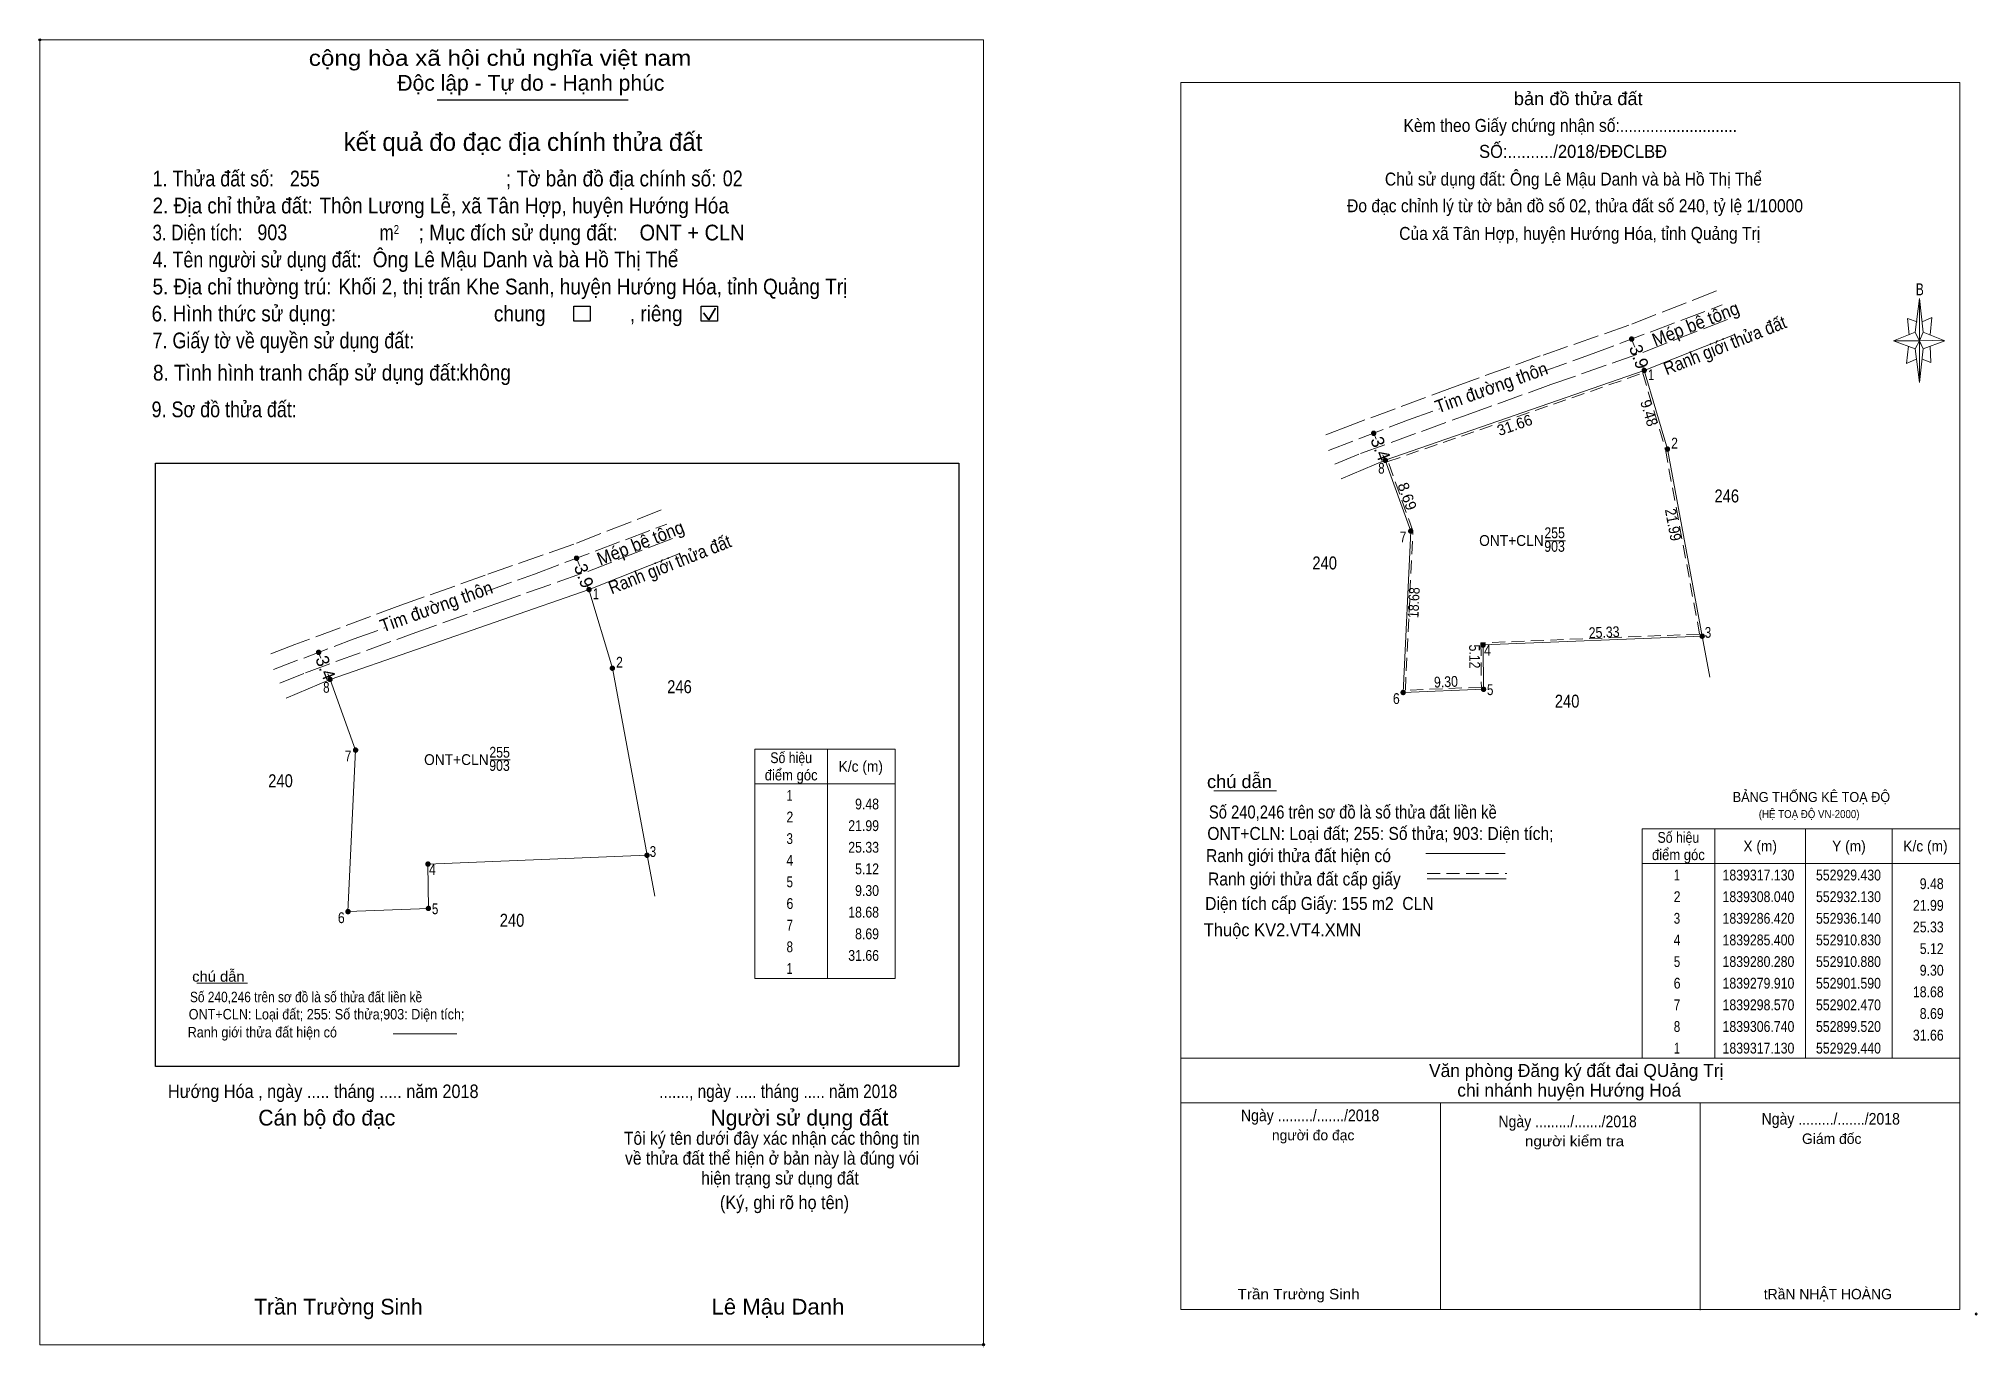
# Model space of a CAD drawing. Header units: metres. Extents: x 552456 to 552946, y 1839219 to 1839370.
# Drawn here: x 552456.1 to 552680, y 1839219.1 to 1839370.3 of the extents above; entities that cross this region are included whole.
import ezdxf
from ezdxf.enums import TextEntityAlignment as Align

# ---------------------------------------------------------------- set-up
doc = ezdxf.new("R2010")
doc.units = ezdxf.units.M
doc.header["$LTSCALE"] = 0.5
doc.header["$PDMODE"] = 32
doc.header["$PDSIZE"] = 0.25
doc.linetypes.add('LONG_DASHED', pattern=[7.5, 6, -1.5])
doc.linetypes.add('MEDIUM_DASHED', pattern=[4.5, 3, -1.5])
for name, color, linetype, lineweight in [('1', 7, 'MEDIUM_DASHED', 13), ('10', 7, 'Continuous', 13), ('17', 7, 'Continuous', 13), ('2', 7, 'Continuous', 25), ('22', 7, 'LONG_DASHED', 13), ('23', 7, 'Continuous', 13), ('5', 7, 'Continuous', 13), ('6', 7, 'Continuous', 13), ('63', 7, 'Continuous', 13)]:
    doc.layers.add(name, color=color, linetype=linetype, lineweight=lineweight)

msp = doc.modelspace()

# ---------------------------------------------------------------- texts
at = {"layer": '1'}
for s, height, width, p in [('BẢNG THỐNG KÊ TOẠ ĐỘ ', 1.15, 0.95, (552651.8, 1839282.06)), ('(HỆ TOẠ ĐỘ VN-2000)', 0.93, 0.9, (552654.81, 1839280.2))]:
    msp.add_text(s, height=height, dxfattribs=dict(at, width=width)).set_placement(p)
at = {"layer": '10', "width": 0.85}
for s, p in [('246', (552651.11, 1839316.67)), ('240', (552604.655, 1839308.93)), ('246', (552530.12, 1839294.63)), ('240', (552632.665, 1839292.96)), ('240', (552484.025, 1839283.76)), ('240', (552510.775, 1839267.64))]:
    msp.add_text(s, height=1.5, dxfattribs=at).set_placement(p, align=Align.CENTER)
at = {"layer": '2'}
for s, height, width, p in [('cộng hòa xã hội chủ nghĩa việt nam', 1.82, 1.15, (552487.29, 1839367.13)), ('1. Thửa đất số:', 1.82, 0.85, (552469.24, 1839353.19)), ('; Tờ bản đồ địa chính số:', 1.82, 0.9, (552510.06, 1839353.19)), ('255', 1.82, 0.85, (552485.11, 1839353.19)), ('02', 1.82, 0.85, (552535.12, 1839353.21)), ('2. Địa chỉ thửa đất:', 1.82, 0.9, (552469.24, 1839350.07)), ('Thôn Lương Lễ, xã Tân Hợp, huyện Hướng Hóa', 1.82, 0.9, (552488.52, 1839350.07)), ('3. Diện tích:', 1.82, 0.8, (552469.24, 1839346.95)), ('903', 1.82, 0.85, (552481.35, 1839346.97)), ('2', 1.04, 0.8, (552497.1, 1839347.69)), ('; Mục đích sử dụng đất:', 1.82, 0.9, (552499.98, 1839346.95)), ('ONT + CLN', 1.82, 0.95, (552525.5, 1839346.95)), ('Ông Lê Mậu Danh và bà Hồ Thị Thể', 1.82, 0.9, (552494.68, 1839343.85)), ('m', 1.82, 0.8, (552495.47, 1839346.95)), ('4. Tên người sử dụng đất:', 1.82, 0.85, (552469.24, 1839343.83)), ('5. Địa chỉ thường trú:', 1.82, 0.9, (552469.24, 1839340.71)), ('Khối 2, thị trấn Khe Sanh, huyện Hướng Hóa, tỉnh Quảng Trị', 1.82, 0.9, (552490.72, 1839340.71)), ('6. Hình thức sử dụng:', 1.82, 0.9, (552469.13, 1839337.59)), ('chung                , riêng', 1.82, 0.9, (552508.68, 1839337.59)), ('7. Giấy tờ về quyền sử dụng đất:', 1.82, 0.85, (552469.24, 1839334.48)), ('8. Tình hình tranh chấp sử dụng đất: ', 1.82, 0.9, (552469.29, 1839330.76)), ('không', 1.82, 0.9, (552504.67, 1839330.78)), ('9. Sơ đồ thửa đất:', 1.82, 0.85, (552469.13, 1839326.52)), ('Hướng Hóa , ngày ..... tháng ..... năm 2018', 1.56, 0.9, (552471.02, 1839247.85)), ('......., ngày ..... tháng ..... năm 2018', 1.56, 0.85, (552527.78, 1839247.85)), ('(Ký, ghi rõ họ tên)', 1.56, 0.9, (552534.79, 1839235.01)), ('Lê Mậu Danh', 1.82, 1.05, (552533.82, 1839222.83))]:
    msp.add_text(s, height=height, dxfattribs=dict(at, width=width)).set_placement(p)
for s, p in [('Độc lập - Tự do - Hạnh phúc', (552497.52, 1839364.25)), ('Cán bộ đo đạc', (552481.46, 1839244.67)), ('Người sử dụng đất', (552533.7, 1839244.67)), ('Trần Trường Sinh', (552480.98, 1839222.83))]:
    msp.add_text(s, height=1.82, dxfattribs=at).set_placement(p)
for s, height, p in [('kết quả đo đạc địa chính thửa đất', 2.08, (552512.035, 1839357.3)), ('.', 0.52, (552565.2157, 1839219.05))]:
    msp.add_text(s, height=height, dxfattribs=at).set_placement(p, align=Align.CENTER)
for s, height, width, p in [('ONT+CLN', 1.25, 0.95, (552626.23, 1839311.65)), ('255', 1.25, 0.85, (552631.225, 1839312.54)), ('903', 1.25, 0.85, (552631.215, 1839310.97)), ('255', 1.25, 0.85, (552509.335, 1839287.18)), ('ONT+CLN', 1.25, 0.95, (552504.34, 1839286.33)), ('903', 1.25, 0.85, (552509.325, 1839285.65)), ('Tôi ký tên dưới đây xác nhận các thông tin', 1.503, 0.9, (552540.78, 1839242.45)), ('về thửa đất thể hiện ở bản này là đúng vói', 1.503, 0.9, (552540.815, 1839240.15)), ('hiện trạng sử dụng đất', 1.503, 0.9, (552541.725, 1839237.85))]:
    msp.add_text(s, height=height, dxfattribs=dict(at, width=width)).set_placement(p, align=Align.CENTER)
at = {"layer": '22'}
for s, rotation, width, p in [('Mép bê tông', 21.437, 0.95, (552647.7759, 1839336.6127)), ('Ranh giới thửa đất', 21.687, 0.9, (552651.1578, 1839334.1369)), ('Tim đường thôn', 19.763, 0.95, (552624.1614, 1839329.2509)), ('Mép bê tông', 21.437, 0.95, (552525.8859, 1839311.2927)), ('Ranh giới thửa đất', 21.687, 0.9, (552529.2678, 1839308.8169)), ('Tim đường thôn', 19.763, 0.95, (552502.2714, 1839303.9309))]:
    msp.add_text(s, height=1.5, rotation=rotation, dxfattribs=dict(at, width=width)).set_placement(p, align=Align.CENTER)
for s, rotation, p in [('3.9', 290.248, (552640.2655, 1839333.2596)), ('3.4', 291.371, (552610.4107, 1839322.6183)), ('3.9', 290.248, (552518.3755, 1839307.9396)), ('3.4', 291.371, (552488.5207, 1839297.2983))]:
    msp.add_text(s, height=1.5, rotation=rotation, dxfattribs=at).set_placement(p, align=Align.CENTER)
at = {"layer": '5'}
for s, height, width, p in [('bản đồ thửa đất', 1.5, 1.05, (552633.95, 1839362.59)), ('Kèm theo Giấy chứng nhận số:...........................', 1.5, 0.9, (552633.03, 1839359.49)), ('SỐ:........../2018/ĐĐCLBĐ', 1.5, 0.95, (552633.35, 1839356.49)), ('Chủ sử dụng đất: Ông Lê Mậu Danh và bà Hồ Thị Thể', 1.5, 0.9, (552633.39, 1839353.29)), ('Đo đạc chỉnh lý từ tờ bản đồ số 02, thửa đất số 240, tỷ lệ 1/10000 ', 1.5, 0.9, (552633.83, 1839350.21)), ('Của xã Tân Hợp, huyện Hướng Hóa, tỉnh Quảng Trị', 1.5, 0.9, (552634.12, 1839347.01)), ('B', 1.378, 0.75, (552673.41, 1839340.61))]:
    msp.add_text(s, height=height, dxfattribs=dict(at, width=width)).set_placement(p, align=Align.CENTER)
at = {"layer": '6'}
for s, height, width, p in [('chú dẫn', 1.5, 1.05, (552591.06, 1839283.67)), ('Số 240,246 trên sơ đồ là số thửa đất liền kề', 1.5, 0.85, (552591.28, 1839280.15)), ('ONT+CLN: Loại đất; 255: Số thửa; 903: Diện tích;', 1.5, 0.9, (552591.1, 1839277.67)), ('Ranh giới thửa đất hiện có ', 1.5, 0.9, (552590.95, 1839275.11)), ('Ranh giới thửa đất cấp giấy', 1.5, 0.9, (552591.18, 1839272.41)), ('Diện tích cấp Giấy: 155 m2  CLN', 1.5, 0.9, (552590.85, 1839269.58)), ('Thuộc KV2.VT4.XMN', 1.5, 0.95, (552590.68, 1839266.54)), ('chú dẫn', 1.211, 1.05, (552473.82, 1839261.29)), ('Số 240,246 trên sơ đồ là số thửa đất liền kề', 1.21, 0.85, (552473.56, 1839258.92)), ('ONT+CLN: Loại đất; 255: Số thửa;903: Diện tích;', 1.21, 0.9, (552473.42, 1839256.93)), ('Ranh giới thửa đất hiện có ', 1.211, 0.9, (552473.3, 1839254.85))]:
    msp.add_text(s, height=height, dxfattribs=dict(at, width=width)).set_placement(p)
for s, height, p in [(' Văn phòng Đăng ký đất đai QUảng Trị', 1.5, (552633.44, 1839250.28)), ('chi nhánh huyện Hướng Hoá', 1.5, (552632.905, 1839248.01)), ('người đo đạc', 1.2, (552603.325, 1839242.96)), ('Giám đốc', 1.2, (552663.235, 1839242.55)), ('tRầN NHẬT HOÀNG', 1.2, (552662.785, 1839224.59))]:
    msp.add_text(s, height=height, dxfattribs=at).set_placement(p, align=Align.CENTER)
for s, height, width, p in [('Ngày ........./......./2018', 1.35, 0.9, (552602.97, 1839245.17)), ('Ngày ........./......./2018', 1.35, 0.9, (552632.72, 1839244.47)), ('Ngày ........./......./2018', 1.35, 0.9, (552663.12, 1839244.77)), ('người kiểm tra', 1.2, 1.1, (552633.52, 1839242.27)), ('Trần Trường Sinh', 1.2, 1.1, (552601.64, 1839224.59))]:
    msp.add_text(s, height=height, dxfattribs=dict(at, width=width)).set_placement(p, align=Align.CENTER)
at = {"layer": '63'}
for s, width, p in [(' 1', 0.75, (552642.71, 1839330.81)), (' 2', 0.85, (552645.47, 1839322.9)), (' 8', 0.8, (552611.58, 1839320)), (' 7', 0.8, (552614.09, 1839312.06)), (' 1', 0.75, (552520.82, 1839305.49)), (' 3', 0.8, (552649.31, 1839301.03)), (' 4', 0.85, (552623.86, 1839298.96)), (' 2', 0.85, (552523.58, 1839297.58)), (' 8', 0.8, (552489.69, 1839294.68)), (' 6', 0.85, (552613.33, 1839293.38)), (' 5', 0.8, (552624.15, 1839294.41)), (' 7', 0.8, (552492.2, 1839286.74)), ('9.48', 0.85, (552553.17, 1839281.2)), ('21.99', 0.85, (552553.17, 1839278.7)), (' 3', 0.8, (552527.42, 1839275.71)), ('25.33', 0.85, (552553.17, 1839276.2)), (' 4', 0.85, (552501.97, 1839273.64)), ('5.12', 0.85, (552553.17, 1839273.7)), ('9.30', 0.85, (552553.17, 1839271.2)), ('9.48', 0.85, (552676.17, 1839271.99)), (' 5', 0.8, (552502.26, 1839269.09)), ('21.99', 0.85, (552676.17, 1839269.49)), (' 6', 0.85, (552491.44, 1839268.06)), ('18.68', 0.85, (552553.17, 1839268.7)), ('25.33', 0.85, (552676.17, 1839266.99)), ('8.69', 0.85, (552553.17, 1839266.2)), ('5.12', 0.85, (552676.17, 1839264.49)), ('31.66', 0.85, (552553.17, 1839263.7)), ('9.30', 0.85, (552676.17, 1839261.99)), ('18.68', 0.85, (552676.17, 1839259.49)), ('8.69', 0.85, (552676.17, 1839256.99)), ('31.66', 0.85, (552676.17, 1839254.49))]:
    msp.add_text(s, height=1.25, dxfattribs=dict(at, width=width)).set_placement(p, align=Align.RIGHT)
for s, rotation, width, p in [('9.48', 286.485, 0.95, (552641.5347, 1839326.8274)), ('21.99', 280.508, 0.9, (552644.3007, 1839313.989)), ('18.68', 87.3, 0.85, (552615.5656, 1839305.0656)), ('25.33', 2.308, 0.85, (552636.9648, 1839301.0527)), ('5.12', 270.56, 0.85, (552621.3537, 1839298.8661)), ('9.30', 2.281, 0.85, (552618.6901, 1839295.327))]:
    msp.add_text(s, height=1.25, rotation=rotation, dxfattribs=dict(at, width=width)).set_placement(p, align=Align.CENTER)
for s, rotation, p in [('31.66', 19.15, (552626.805, 1839325.025)), ('8.69', 289.853, (552613.6098, 1839317.1673))]:
    msp.add_text(s, height=1.25, rotation=rotation, dxfattribs=at).set_placement(p, align=Align.CENTER)
for s, width, p in [('Số hiệu', 0.85, (552543.02, 1839286.55)), ('điểm góc', 0.9, (552543.02, 1839284.55)), ('K/c (m)', 0.95, (552551.065, 1839285.55)), (' 1', 0.75, (552542.67, 1839282.2)), (' 2', 0.85, (552542.675, 1839279.7)), (' 3', 0.8, (552542.665, 1839277.2)), ('điểm góc', 0.9, (552645.52, 1839275.34)), ('Số hiệu', 0.85, (552645.52, 1839277.34)), ('X (m)', 0.95, (552654.97, 1839276.34)), ('Y (m)', 0.95, (552665.225, 1839276.34)), ('K/c (m)', 0.95, (552674.065, 1839276.34)), (' 4', 0.85, (552542.67, 1839274.7)), (' 5', 0.8, (552542.675, 1839272.2)), (' 1', 0.75, (552645.17, 1839272.99)), ('1839317.130', 0.85, (552654.77, 1839272.99)), ('552929.430', 0.85, (552665.17, 1839272.99)), (' 6', 0.85, (552542.675, 1839269.7)), (' 2', 0.85, (552645.175, 1839270.49)), ('1839308.040', 0.85, (552654.77, 1839270.49)), ('552932.130', 0.85, (552665.17, 1839270.49)), (' 7', 0.8, (552542.675, 1839267.2)), (' 3', 0.8, (552645.165, 1839267.99)), ('1839286.420', 0.85, (552654.77, 1839267.99)), ('552936.140', 0.85, (552665.17, 1839267.99)), (' 8', 0.8, (552542.675, 1839264.7)), (' 4', 0.85, (552645.17, 1839265.49)), ('1839285.400', 0.85, (552654.77, 1839265.49)), ('552910.830', 0.85, (552665.17, 1839265.49)), (' 1', 0.75, (552542.67, 1839262.2)), (' 5', 0.8, (552645.175, 1839262.99)), ('1839280.280', 0.85, (552654.77, 1839262.99)), ('552910.880', 0.85, (552665.17, 1839262.99)), (' 6', 0.85, (552645.175, 1839260.49)), ('1839279.910', 0.85, (552654.77, 1839260.49)), ('552901.590', 0.85, (552665.17, 1839260.49)), (' 7', 0.8, (552645.175, 1839257.99)), ('1839298.570', 0.85, (552654.77, 1839257.99)), ('552902.470', 0.85, (552665.17, 1839257.99)), (' 8', 0.8, (552645.175, 1839255.49)), ('1839306.740', 0.85, (552654.77, 1839255.49)), ('552899.520', 0.85, (552665.17, 1839255.49)), (' 1', 0.75, (552645.17, 1839252.99)), ('1839317.130', 0.85, (552654.77, 1839252.99)), ('552929.440', 0.85, (552665.17, 1839252.99))]:
    msp.add_text(s, height=1.25, dxfattribs=dict(at, width=width)).set_placement(p, align=Align.CENTER)

# ---------------------------------------------------------------- hatches: boundary and pattern name
at = {"layer": '22'}
for points in [[(552640.369, 1839335.5466, 1), (552639.869, 1839335.5466, 1)], [(552641.819, 1839331.9266, 1), (552641.319, 1839331.9266, 1)], [(552610.569, 1839324.6666, 1), (552610.069, 1839324.6666, 1)], [(552611.899, 1839321.5366, 1), (552611.399, 1839321.5366, 1)], [(552644.509, 1839322.8366, 1), (552644.009, 1839322.8366, 1)], [(552614.849, 1839313.3666, 1), (552614.349, 1839313.3666, 1)], [(552518.4714, 1839310.2286, 1), (552517.9714, 1839310.2286, 1)], [(552519.9214, 1839306.6086, 1), (552519.4214, 1839306.6086, 1)], [(552648.519, 1839301.2166, 1), (552648.019, 1839301.2166, 1)], [(552488.6714, 1839299.3486, 1), (552488.1714, 1839299.3486, 1)], [(552623.209, 1839300.1966, 1), (552622.709, 1839300.1966, 1)], [(552522.6114, 1839297.5186, 1), (552522.1114, 1839297.5186, 1)], [(552490.0014, 1839296.2186, 1), (552489.5014, 1839296.2186, 1)], [(552613.969, 1839294.7066, 1), (552613.469, 1839294.7066, 1)], [(552623.259, 1839295.0766, 1), (552622.759, 1839295.0766, 1)], [(552492.9514, 1839288.0486, 1), (552492.4514, 1839288.0486, 1)], [(552501.3114, 1839274.8786, 1), (552500.8114, 1839274.8786, 1)], [(552526.6214, 1839275.8986, 1), (552526.1214, 1839275.8986, 1)], [(552501.3614, 1839269.7586, 1), (552500.8614, 1839269.7586, 1)], [(552492.0714, 1839269.3886, 1), (552491.5714, 1839269.3886, 1)]]:
    msp.add_hatch(color=256, dxfattribs=at).paths.add_polyline_path(points)

# ---------------------------------------------------------------- linework, layer by layer
at = {"layer": '1'}
msp.add_lwpolyline([(552641.4, 1839331.61), (552644.02, 1839322.78), (552647.97, 1839301.46), (552622.71, 1839300.44), (552622.76, 1839295.32), (552613.98, 1839294.97), (552614.85, 1839313.41), (552611.97, 1839321.39)], close=True, dxfattribs=at)
at = {"layer": '10'}
for p, q in [((552648.27, 1839301.22), (552649.15, 1839296.5)), ((552526.37, 1839275.9), (552527.25, 1839271.18))]:
    msp.add_line(p, q, dxfattribs=at)
for points in [[(552611.65, 1839321.54), (552614.6, 1839313.37), (552613.72, 1839294.71), (552623.01, 1839295.08), (552622.96, 1839300.2), (552648.27, 1839301.22), (552644.26, 1839322.84), (552641.56, 1839331.93)], [(552489.75, 1839296.22), (552492.7, 1839288.05), (552491.82, 1839269.39), (552501.11, 1839269.76), (552501.06, 1839274.88), (552526.37, 1839275.9), (552522.36, 1839297.52), (552519.66, 1839306.61)]]:
    msp.add_lwpolyline(points, dxfattribs=at)
at = {"layer": '17'}
for p, q in [((552591.86, 1839283.35), (552599.1, 1839283.35)), ((552474.36, 1839261.14), (552480.2, 1839261.14)), ((552588.02, 1839223.4), (552588.04, 1839247.31)), ((552618.02, 1839223.37), (552618.04, 1839247.29)), ((552648.02, 1839223.35), (552648.04, 1839247.26))]:
    msp.add_line(p, q, dxfattribs=at)
at = {"layer": '2'}
for p, q in [((552502.14, 1839363.21), (552524.18, 1839363.21)), ((552469.59, 1839321.21), (552562.4, 1839321.21)), ((552562.4, 1839321.21), (552562.4, 1839251.48))]:
    msp.add_line(p, q, dxfattribs=at)
at = {"layer": '2', "lineweight": 35}
for p, q in [((552532.88, 1839338.57), (552533.5, 1839337.76)), ((552533.5, 1839337.76), (552534.26, 1839339.11))]:
    msp.add_line(p, q, dxfattribs=at)
at = {"layer": '2', "lineweight": 13}
for p, q in [((552630.17, 1839312.25), (552632.46, 1839312.25)), ((552547.22, 1839288.17), (552547.22, 1839261.67)), ((552508.27, 1839286.93), (552510.56, 1839286.93))]:
    msp.add_line(p, q, dxfattribs=at)
msp.add_lwpolyline([(552456.22, 1839370.13), (552565.24, 1839370.13), (552565.24, 1839219.34), (552456.22, 1839219.34)], close=True, dxfattribs=at)
at = {"layer": '2'}
for points in [[(552517.91, 1839339.37), (552519.78, 1839339.37), (552519.78, 1839337.63), (552517.91, 1839337.63)], [(552532.64, 1839339.37), (552534.51, 1839339.37), (552534.51, 1839337.63), (552532.64, 1839337.63)]]:
    msp.add_lwpolyline(points, close=True, dxfattribs=at)
msp.add_lwpolyline([(552562.4, 1839251.48), (552469.59, 1839251.48), (552469.59, 1839321.21)], dxfattribs=at)
for p in [(552456.22, 1839370.13), (552565.24, 1839219.34)]:
    msp.add_point(p, dxfattribs=at)
at = {"layer": '22', "linetype": 'Continuous'}
for p, q in [((552640.12, 1839335.55), (552640.5, 1839334.61)), ((552641.28, 1839332.64), (552641.56, 1839331.93)), ((552610.32, 1839324.67), (552610.6, 1839324)), ((552611.39, 1839322.17), (552611.65, 1839321.54)), ((552518.22, 1839310.23), (552518.6, 1839309.29)), ((552519.38, 1839307.32), (552519.66, 1839306.61)), ((552488.42, 1839299.35), (552488.7, 1839298.68)), ((552489.49, 1839296.85), (552489.75, 1839296.22))]:
    msp.add_line(p, q, dxfattribs=at)
at = {"layer": '22'}
for points in [[(552649.91, 1839341.12), (552639.8, 1839337.15), (552629.57, 1839333.6), (552619.83, 1839330.11), (552607.59, 1839325.58), (552604.46, 1839324.36)], [(552629.79, 1839331.75), (552635.26, 1839333.72), (552650.56, 1839339.49)], [(552605.83, 1839321.11), (552608.8, 1839322.31), (552621.13, 1839326.81), (552630.79, 1839330.29), (552641.42, 1839334.01), (552651.22, 1839337.84)], [(552605.1, 1839322.68), (552614.33, 1839326.2), (552617.96, 1839327.5)], [(552528.01, 1839315.81), (552517.9, 1839311.84), (552507.68, 1839308.28), (552497.94, 1839304.79), (552485.69, 1839300.26), (552482.57, 1839299.04)], [(552507.89, 1839306.43), (552513.36, 1839308.4), (552528.66, 1839314.17)], [(552483.93, 1839295.79), (552486.9, 1839296.99), (552499.23, 1839301.49), (552508.9, 1839304.97), (552519.52, 1839308.7), (552529.32, 1839312.52)], [(552483.2, 1839297.36), (552492.43, 1839300.88), (552496.06, 1839302.18)]]:
    msp.add_lwpolyline(points, dxfattribs=at)
for centre in [(552640.119, 1839335.5466), (552641.569, 1839331.9266), (552610.319, 1839324.6666), (552611.649, 1839321.5366), (552644.259, 1839322.8366), (552614.599, 1839313.3666), (552518.2214, 1839310.2286), (552519.6714, 1839306.6086), (552648.269, 1839301.2166), (552488.4214, 1839299.3486), (552622.959, 1839300.1966), (552522.3614, 1839297.5186), (552489.7514, 1839296.2186), (552613.719, 1839294.7066), (552623.009, 1839295.0766), (552492.7014, 1839288.0486), (552501.0614, 1839274.8786), (552526.3714, 1839275.8986), (552501.1114, 1839269.7586), (552491.8214, 1839269.3886)]:
    msp.add_circle(centre, 0.25, dxfattribs=at)
at = {"layer": '23'}
for p, q in [((552641.57, 1839331.93), (552651.93, 1839336.05)), ((552611.65, 1839321.54), (552641.57, 1839331.93)), ((552606.56, 1839319.39), (552611.65, 1839321.54)), ((552519.67, 1839306.61), (552530.03, 1839310.73)), ((552489.75, 1839296.22), (552519.67, 1839306.61)), ((552484.66, 1839294.07), (552489.75, 1839296.22))]:
    msp.add_line(p, q, dxfattribs=at)
at = {"layer": '5'}
for p, q in [((552672.89, 1839336.34), (552673.39, 1839340.24)), ((552672.89, 1839334.44), (552670.39, 1839335.34)), ((552673.79, 1839336.34), (552676.29, 1839335.34)), ((552673.79, 1839334.44), (552673.39, 1839330.54)), ((552674.69, 1839332.84), (552673.69, 1839333.24)), ((552674.59, 1839334.74), (552674.69, 1839332.84))]:
    msp.add_line(p, q, dxfattribs=at)
for points in [[(552588.02, 1839365.2), (552678.02, 1839365.2), (552678.02, 1839223.4), (552588.02, 1839223.4)], [(552673.39, 1839340.24), (552673.79, 1839336.34), (552673.39, 1839335.34)], [(552673.39, 1839335.34), (552670.39, 1839335.34), (552672.89, 1839336.34), (552673.79, 1839334.44), (552676.29, 1839335.34), (552673.39, 1839335.44)], [(552673.39, 1839335.34), (552673.39, 1839330.54), (552672.89, 1839334.44)]]:
    msp.add_lwpolyline(points, close=True, dxfattribs=at)
for points in [[(552673.09, 1839337.54), (552671.99, 1839337.94), (552672.19, 1839336.04)], [(552673.69, 1839337.54), (552674.79, 1839338.04), (552674.59, 1839336.04)], [(552673.39, 1839335.34), (552672.89, 1839336.34), (552670.39, 1839335.34)], [(552673.39, 1839335.34), (552673.79, 1839334.44), (552676.29, 1839335.34)], [(552672.09, 1839334.74), (552671.89, 1839332.74), (552672.99, 1839333.24)]]:
    msp.add_lwpolyline(points, dxfattribs=at)
at = {"layer": '6'}
for p, q in [((552616.35, 1839276.12), (552625.49, 1839276.12)), ((552616.49, 1839273.19), (552625.63, 1839273.19)), ((552497.02, 1839255.28), (552504.4, 1839255.28)), ((552588.02, 1839252.46), (552678.02, 1839252.46)), ((552588.02, 1839252.46), (552678.02, 1839252.46)), ((552588.02, 1839247.3), (552678.02, 1839247.3))]:
    msp.add_line(p, q, dxfattribs=at)
at = {"layer": '6', "linetype": 'MEDIUM_DASHED'}
msp.add_line((552616.49, 1839273.81), (552625.69, 1839273.81), dxfattribs=at)
at = {"layer": '6'}
msp.add_point((552679.92, 1839222.9), dxfattribs=at)
at = {"layer": '63'}
for p, q in [((552649.72, 1839278.96), (552649.72, 1839252.46)), ((552660.22, 1839278.96), (552660.22, 1839252.46)), ((552670.22, 1839278.96), (552670.22, 1839252.46)), ((552641.32, 1839274.96), (552678.02, 1839274.96))]:
    msp.add_line(p, q, dxfattribs=at)
for points in [[(552547.22, 1839261.67), (552538.82, 1839261.67), (552538.82, 1839288.17), (552547.22, 1839288.17)], [(552547.22, 1839288.17), (552555.02, 1839288.17), (552555.02, 1839261.67), (552547.22, 1839261.67)], [(552538.82, 1839284.17), (552547.22, 1839284.17), (552555.02, 1839284.17)]]:
    msp.add_lwpolyline(points, dxfattribs=at)
msp.add_lwpolyline([(552641.32, 1839278.96), (552678.02, 1839278.96), (552678.02, 1839252.46), (552641.32, 1839252.46)], close=True, dxfattribs=at)

msp.set_redraw_order([(e.dxf.handle, doc.entitydb.next_handle()) for e in msp.query("TEXT MTEXT ATTDEF DIMENSION ARC_DIMENSION")])  # texts and dimensions are drawn at this point

doc.saveas('drawing.dxf')
